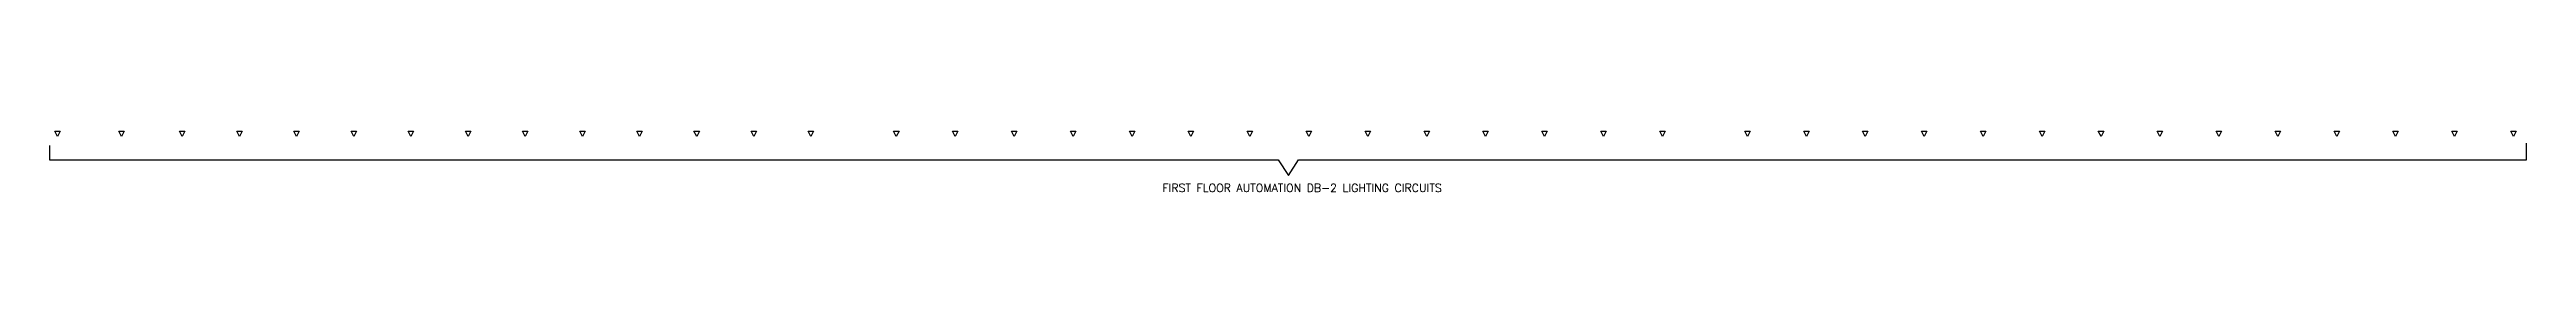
# Model space of a CAD drawing. Header units: inches. Extents: x 1505 to 45938, y 688 to 13260.
# Drawn here: x 19659 to 28906, y 701 to 927 of the extents above; entities that cross this region are included whole.
import ezdxf

# ---------------------------------------------------------------- set-up
doc = ezdxf.new("R2010")
doc.units = ezdxf.units.IN
doc.header["$MEASUREMENT"] = 0
doc.layers.add('ELC.CABLE', color=6, linetype='Continuous', lineweight=25)
doc.layers.add('ELEC TEXT', color=7, linetype='Continuous', lineweight=25)
doc.styles.add('ANAMIKA', font='romans.shx')

msp = doc.modelspace()

# ---------------------------------------------------------------- texts
at = {"layer": 'ELEC TEXT', "insert": (23814.1, 730.7), "char_height": 30, "width": 2323.187, "attachment_point": 1, "style": 'ANAMIKA'}
msp.add_mtext('FIRST FLOOR AUTOMATION DB-2 LIGHTING CIRCUITS', dxfattribs=at)

# ---------------------------------------------------------------- linework, layer by layer
at = {"color": 7}
msp.add_lwpolyline([(19659.4, 873.3), (19659.4, 820.3), (24245.6, 820.3), (24284.6, 762.3), (24322.1, 820.8), (28906.5, 820.8), (28906.5, 881.8)], dxfattribs=at)
at = {"layer": 'ELC.CABLE'}
for points in [[(19689.3, 907.2), (19679.3, 927.2), (19699.3, 927.2)], [(19928.3, 907.2), (19918.3, 927.2), (19938.3, 927.2)], [(20154.9, 907.2), (20144.9, 927.2), (20164.9, 927.2)], [(20368.3, 907.2), (20358.3, 927.2), (20378.3, 927.2)], [(20581.7, 907.2), (20571.7, 927.2), (20591.7, 927.2)], [(20795.1, 907.2), (20785.1, 927.2), (20805.1, 927.2)], [(21008.4, 907.2), (20998.4, 927.2), (21018.4, 927.2)], [(21221.8, 907.2), (21211.8, 927.2), (21231.8, 927.2)], [(21435.2, 907.2), (21425.2, 927.2), (21445.2, 927.2)], [(21648.6, 907.2), (21638.6, 927.2), (21658.6, 927.2)], [(21861.9, 907.2), (21851.9, 927.2), (21871.9, 927.2)], [(22075.3, 907.2), (22065.3, 927.2), (22085.3, 927.2)], [(22288.7, 907.2), (22278.7, 927.2), (22298.7, 927.2)], [(22502, 907.2), (22492, 927.2), (22512, 927.2)], [(22820.7, 907.2), (22810.7, 927.2), (22830.7, 927.2)], [(23040.7, 907.2), (23030.7, 927.2), (23050.7, 927.2)], [(23260.7, 907.2), (23250.7, 927.2), (23270.7, 927.2)], [(23480.7, 907.2), (23470.7, 927.2), (23490.7, 927.2)], [(23700.7, 907.2), (23690.7, 927.2), (23710.7, 927.2)], [(23920.7, 907.2), (23910.7, 927.2), (23930.7, 927.2)], [(24140.7, 907.2), (24130.7, 927.2), (24150.7, 927.2)], [(24360.7, 907.2), (24350.7, 927.2), (24370.7, 927.2)], [(24580.7, 907.2), (24570.7, 927.2), (24590.7, 927.2)], [(24800.7, 907.2), (24790.7, 927.2), (24810.7, 927.2)], [(25020.7, 907.2), (25010.7, 927.2), (25030.7, 927.2)], [(25240.7, 907.2), (25230.7, 927.2), (25250.7, 927.2)], [(25460.7, 907.2), (25450.7, 927.2), (25470.7, 927.2)], [(25680.7, 907.2), (25670.7, 927.2), (25690.7, 927.2)], [(25998.1, 907.2), (25988.1, 927.2), (26008.1, 927.2)], [(26218.1, 907.2), (26208.1, 927.2), (26228.1, 927.2)], [(26438.1, 907.2), (26428.1, 927.2), (26448.1, 927.2)], [(26658.1, 907.2), (26648.1, 927.2), (26668.1, 927.2)], [(26878.1, 907.2), (26868.1, 927.2), (26888.1, 927.2)], [(27098.1, 907.2), (27088.1, 927.2), (27108.1, 927.2)], [(27318.1, 907.2), (27308.1, 927.2), (27328.1, 927.2)], [(27538.1, 907.2), (27528.1, 927.2), (27548.1, 927.2)], [(27758.1, 907.2), (27748.1, 927.2), (27768.1, 927.2)], [(27978.1, 907.2), (27968.1, 927.2), (27988.1, 927.2)], [(28198.1, 907.2), (28188.1, 927.2), (28208.1, 927.2)], [(28418.1, 907.2), (28408.1, 927.2), (28428.1, 927.2)], [(28638.1, 907.2), (28628.1, 927.2), (28648.1, 927.2)], [(28858.1, 907.2), (28848.1, 927.2), (28868.1, 927.2)]]:
    msp.add_lwpolyline(points, close=True, dxfattribs=at)

msp.set_redraw_order([(e.dxf.handle, doc.entitydb.next_handle()) for e in msp.query("TEXT MTEXT ATTDEF DIMENSION ARC_DIMENSION")])  # texts and dimensions are drawn at this point

doc.saveas('drawing.dxf')
